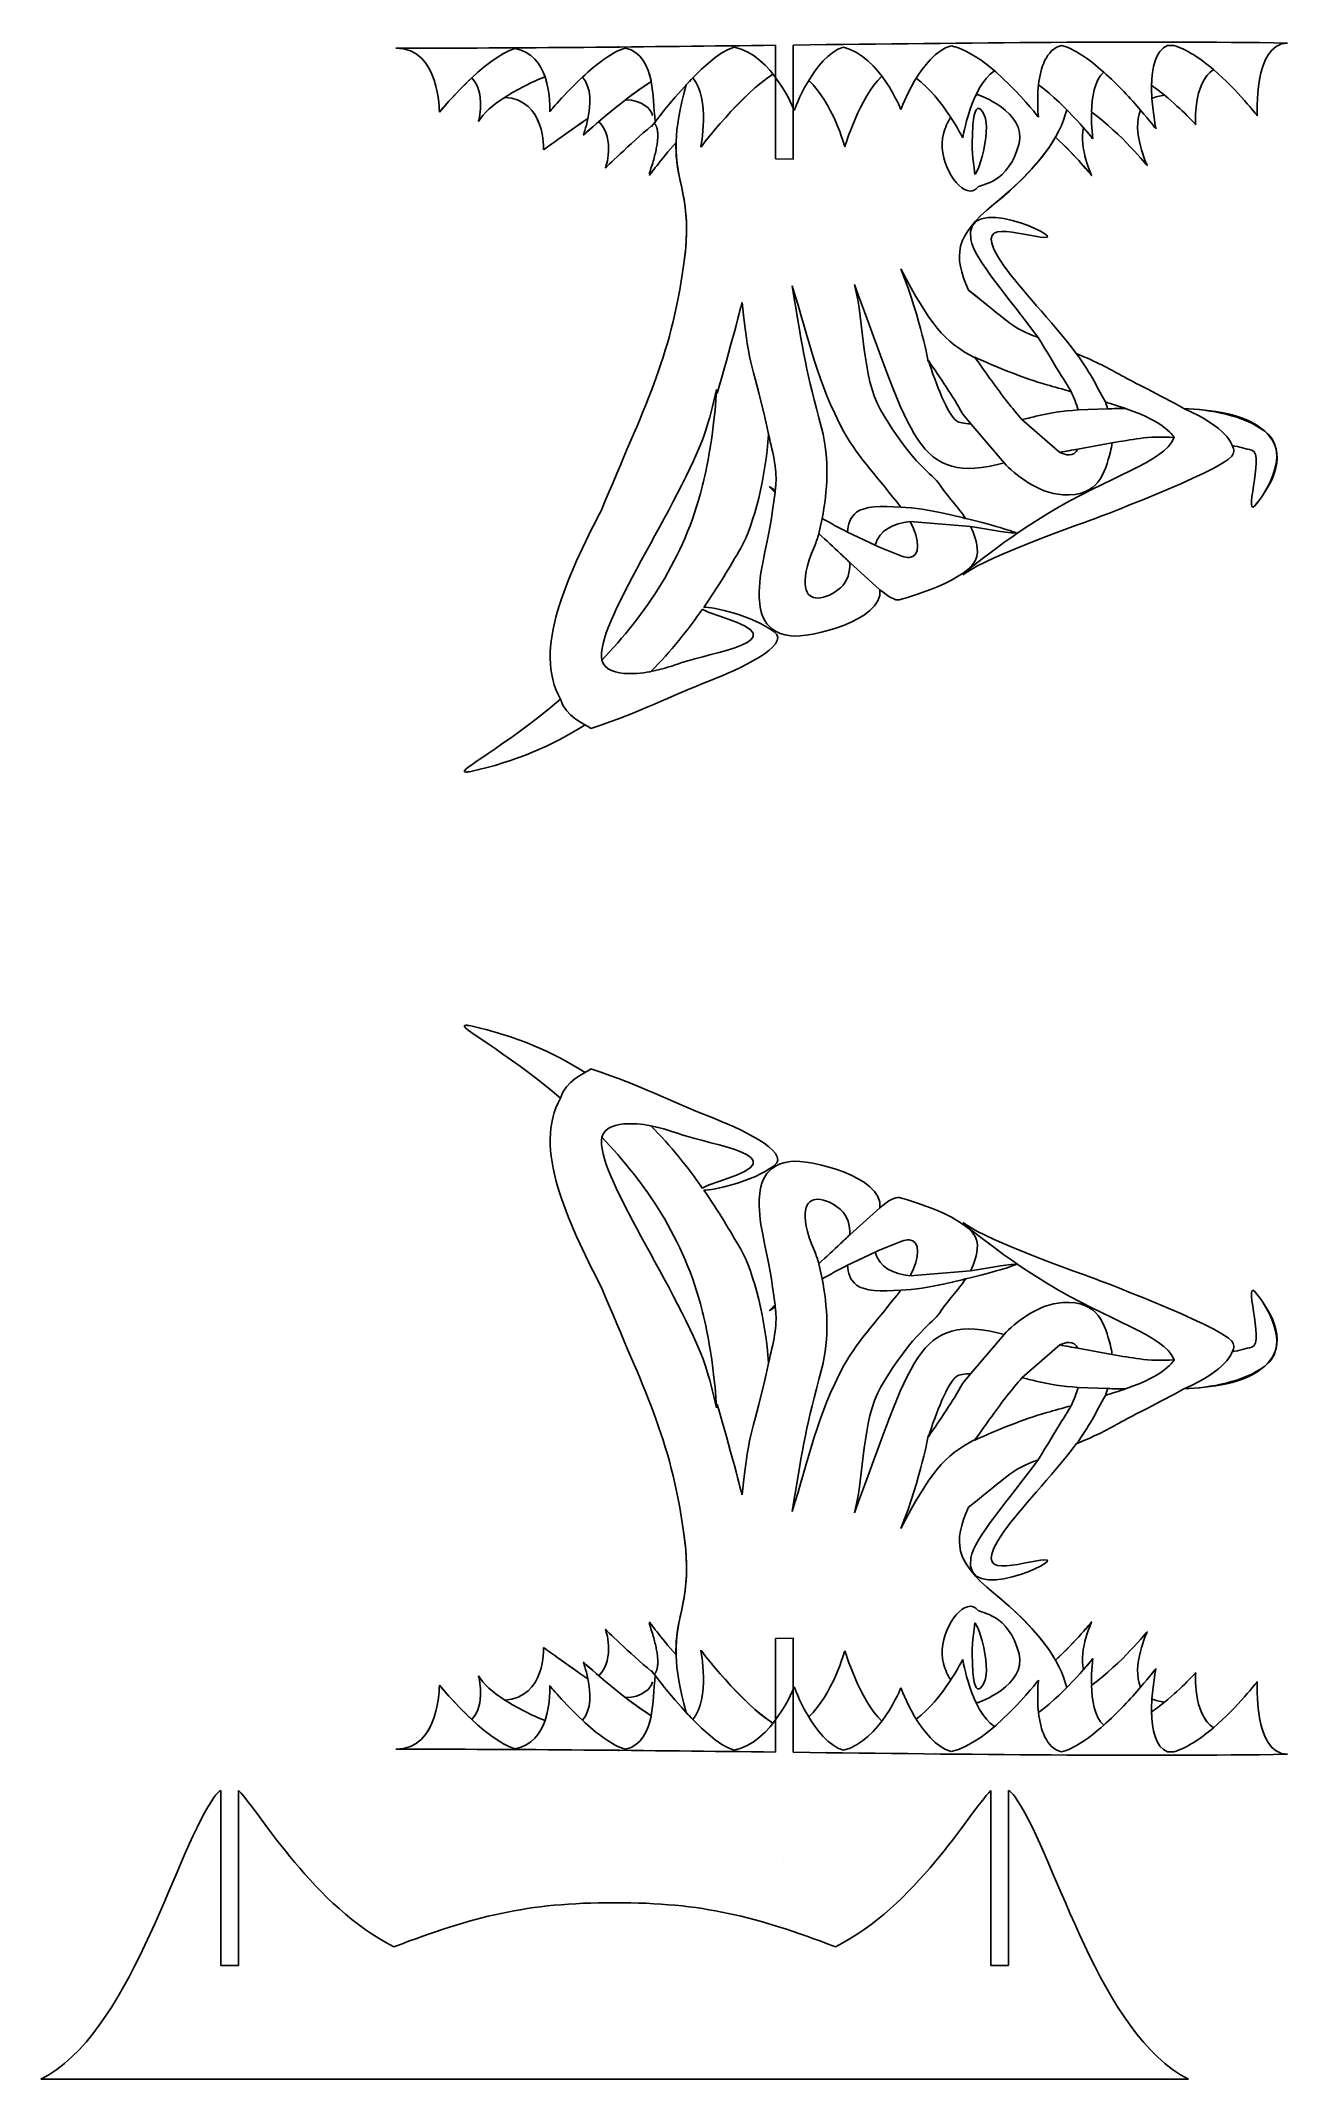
# Model space of a CAD drawing. Header units: millimetres. Extents: x 1 to 284, y -267 to 194.
import ezdxf

# ---------------------------------------------------------------- set-up
doc = ezdxf.new("R2010")
doc.units = ezdxf.units.MM
doc.layers.get('0').update_dxf_attribs({"linetype": 'CONTINUOUS'})

msp = doc.modelspace()

# ---------------------------------------------------------------- linework, layer by layer
at = {"color": 1}
for points in [[(92.930486, 192.828347), (92.930486, 192.828333)], [(178.91125, 193.260514), (178.91125, 193.260486)], [(203.720347, 193.445694), (203.720347, 193.445694)], [(139.109083, 185.966806), (139.109097, 185.966806)], [(139.285486, 185.146597), (139.285486, 185.146597)], [(252.677069, 185.402361), (252.677083, 185.402361)], [(252.641806, 184.441042), (252.641806, 184.441042)], [(252.712361, 181.274861), (252.712361, 181.274861)], [(91.30781, 178.185056), (91.30781, 178.185056)], [(100.180069, 176.071389), (100.180069, 176.071389)], [(139.611806, 177.394306), (139.611806, 177.394306)], [(123.913194, 172.966944), (123.913194, 172.966944)], [(209.849861, 172.349583), (209.849861, 172.349583)], [(239.342083, 172.120278), (239.342083, 172.120278)], [(262.625417, 175.365833), (262.625417, 175.365833)], [(114.917361, 169.659653), (114.917361, 169.659653)], [(150.539097, 170.285833), (150.539097, 170.285833)], [(183.162222, 170.374028), (183.162222, 170.374028)], [(128.913819, 165.540972), (128.913819, 165.540972)], [(138.879792, 163.838819), (138.879792, 163.838819)], [(212.609035, 164.067019), (212.609035, 164.067019)], [(239.0775, 163.821181), (239.0775, 163.821181)], [(251.680486, 166.034861), (251.680486, 166.034861)], [(211.516736, 160.302222), (211.516736, 160.302222)], [(235.999514, 110.719306), (242.667014, 110.992708)], [(242.667014, 110.992708), (242.667014, 110.992708)], [(211.719583, 107.579583), (209.911597, 109.740347)], [(211.719583, 107.579583), (211.719583, 107.579583)], [(211.719583, 107.579583), (219.216111, 98.724861)], [(223.273056, 108.567361), (223.273056, 108.567361)], [(223.273056, 108.567361), (231.872014, 101.106111)], [(235.946597, 101.873403), (243.654792, 103.266875)], [(233.935764, 100.541667), (233.935764, 100.541667)], [(178.046944, 86.104236), (177.279653, 82.717569)], [(197.96125, 85.416319), (211.604931, 84.322708)], [(183.788403, 83.043889), (183.788403, 83.043889)], [(190.050208, 80.062917), (183.788403, 83.043889)], [(184.273472, 76.173542), (191.099722, 70.00875)], [(197.714306, 77.320069), (197.714306, 77.320069)], [(177.032708, 68.112569), (177.032708, 68.112569)], [(128.120069, 54.063194), (128.120069, 54.063194)], [(139.22375, 51.452639), (139.22375, 51.452639)], [(97.322569, 28.689653), (97.322569, 28.689653)], [(97.322569, -28.689653), (97.322569, -28.689653)], [(128.120069, -54.063194), (128.120069, -54.063194)], [(139.22375, -51.452639), (139.22375, -51.452639)], [(177.032708, -68.112569), (177.032708, -68.112569)], [(184.273472, -76.173542), (191.099722, -70.00875)], [(197.714306, -77.320069), (197.714306, -77.320069)], [(178.046944, -86.104236), (177.279653, -82.717569)], [(190.050208, -80.062917), (183.788403, -83.043889)], [(183.788403, -83.043889), (183.788403, -83.043889)], [(197.96125, -85.416319), (211.604931, -84.322708)], [(211.719583, -107.579583), (219.216111, -98.724861)], [(223.273056, -108.567361), (231.872014, -101.106111)], [(233.935764, -100.541667), (233.935764, -100.541667)], [(235.946597, -101.873403), (243.654792, -103.266875)], [(211.719583, -107.579583), (209.911597, -109.740347)], [(211.719583, -107.579583), (211.719583, -107.579583)], [(223.273056, -108.567361), (223.273056, -108.567361)], [(235.999514, -110.719306), (242.667014, -110.992708)], [(242.667014, -110.992708), (242.667014, -110.992708)], [(211.516736, -160.302222), (211.516736, -160.302222)], [(128.913819, -165.540972), (128.913819, -165.540972)], [(138.879792, -163.838819), (138.879792, -163.838819)], [(212.609035, -164.067019), (212.609035, -164.067019)], [(239.0775, -163.821181), (239.0775, -163.821181)], [(251.680486, -166.034861), (251.680486, -166.034861)], [(114.917361, -169.659653), (114.917361, -169.659653)], [(150.539097, -170.285833), (150.539097, -170.285833)], [(183.162222, -170.374028), (183.162222, -170.374028)], [(123.913194, -172.966944), (123.913194, -172.966944)], [(209.849861, -172.349583), (209.849861, -172.349583)], [(239.342083, -172.120278), (239.342083, -172.120278)], [(262.625417, -175.365833), (262.625417, -175.365833)], [(91.30781, -178.185056), (91.30781, -178.185056)], [(100.180069, -176.071389), (100.180069, -176.071389)], [(139.611806, -177.394306), (139.611806, -177.394306)], [(252.641806, -184.441042), (252.641806, -184.441042)], [(252.712361, -181.274861), (252.712361, -181.274861)], [(139.109083, -185.966806), (139.109097, -185.966806)], [(139.285486, -185.146597), (139.285486, -185.146597)], [(252.677069, -185.402361), (252.677083, -185.402361)], [(92.930486, -192.828347), (92.930486, -192.828333)], [(178.91125, -193.260514), (178.91125, -193.260486)], [(203.720347, -193.445694), (203.720347, -193.445694)]]:
    msp.add_lwpolyline(points, dxfattribs=at)
at = {"color": 7}
for points in [[(167.463597, 193.348681), (167.445958, 167.622361), (171.441166, 167.534167), (171.458805, 193.392778)], [(167.463611, 193.348681), (167.463611, 193.392778)], [(242.667014, 110.992708), (242.667014, 110.992708)], [(211.719583, 107.579583), (209.911597, 109.740347)], [(211.719583, 107.579583), (211.719583, 107.579583)], [(223.273056, 108.567361), (223.273056, 108.567361)], [(233.935764, 100.541667), (233.935764, 100.541667)], [(183.788403, 83.043889), (183.788403, 83.043889)], [(197.714306, 77.320069), (197.714306, 77.320069)], [(177.032708, 68.112569), (177.032708, 68.112569)], [(128.120069, 54.063194), (128.120069, 54.063194)], [(139.22375, 51.452639), (139.22375, 51.452639)], [(97.322569, 28.689653), (97.322569, 28.689653)], [(97.322569, -28.689653), (97.322569, -28.689653)], [(128.120069, -54.063194), (128.120069, -54.063194)], [(139.22375, -51.452639), (139.22375, -51.452639)], [(177.032708, -68.112569), (177.032708, -68.112569)], [(197.714306, -77.320069), (197.714306, -77.320069)], [(183.788403, -83.043889), (183.788403, -83.043889)], [(233.935764, -100.541667), (233.935764, -100.541667)], [(211.719583, -107.579583), (209.911597, -109.740347)], [(211.719583, -107.579583), (211.719583, -107.579583)], [(223.273056, -108.567361), (223.273056, -108.567361)], [(242.667014, -110.992708), (242.667014, -110.992708)], [(167.463597, -193.348681), (167.445958, -167.622361), (171.441166, -167.534167), (171.458805, -193.392778)], [(167.463611, -193.348681), (167.463611, -193.392778)], [(41.806269, -241.694702), (41.806269, -202.024841)], [(45.80627, -241.694702), (45.80627, -202.024841)], [(45.845575, -200.957688), (45.845575, -200.957688)], [(216.19974, -200.957688), (216.19974, -200.957688)], [(216.239048, -241.694702), (216.239048, -202.024841)], [(220.239048, -241.694702), (220.239048, -202.024841)], [(92.79632, -218.094732), (92.79632, -218.094732)], [(169.248997, -218.094732), (169.248997, -218.094732)], [(45.80627, -241.694702), (41.806269, -241.694702)], [(216.239048, -241.694702), (220.239048, -241.694702)], [(1.022658, -267.465104), (121.022658, -267.465104), (131.022657, -267.465104)], [(261.022657, -267.465104), (141.022657, -267.465104), (131.022657, -267.465104)]]:
    msp.add_lwpolyline(points, dxfattribs=at)
for points in [[(171.458805, 193.392778), (211.246943, 193.880796), (250.212397, 194.366301), (283.377555, 193.851389)], [(81.447555, 192.713681), (109.235514, 192.65232), (138.519416, 192.994819), (167.463597, 193.348681)], [(91.307694, 178.188056), (91.307694, 178.188056), (91.484828, 192.713681), (81.447555, 192.713681)], [(283.377555, 193.851389), (275.636098, 193.702415), (276.568944, 177.367847), (276.568944, 177.367847)], [(98.68075, 185.984444), (94.58844, 182.17136), (91.307694, 178.188056), (91.307694, 178.188056)], [(100.188875, 176.071389), (100.188875, 176.071389), (101.87579, 182.594275), (98.68075, 185.984444)], [(266.647069, 187.827708), (261.89708, 184.711617), (262.625403, 175.365833), (262.625403, 175.365833)], [(276.568944, 177.367847), (276.568944, 177.367847), (272.126292, 183.148055), (266.647069, 187.827708)], [(106.106722, 181.548264), (103.444503, 179.815292), (101.245568, 177.92069), (100.188875, 176.071389)], [(114.917347, 169.668472), (114.917347, 169.668472), (115.430162, 181.015617), (106.106722, 181.548264)], [(255.561028, 182.033333), (254.42341, 181.920834), (253.487408, 181.657506), (252.712347, 181.274861)], [(252.712347, 181.274861), (252.954011, 177.552037), (253.629569, 174.430972), (253.629569, 174.430972)], [(262.625403, 175.365833), (262.625403, 175.365833), (259.639491, 178.699871), (255.561028, 182.033333)], [(124.971514, 176.776944), (120.115423, 173.453431), (114.917347, 169.668472), (114.917347, 169.668472)], [(123.91318, 172.966944), (123.91318, 172.966944), (124.531092, 174.593716), (124.971514, 176.776944)], [(127.40568, 176.062569), (125.297119, 174.252111), (123.91318, 172.966944), (123.91318, 172.966944)], [(128.913805, 165.549792), (128.913805, 165.549792), (131.34176, 171.933777), (127.40568, 176.062569)], [(128.913805, 165.549792), (128.913805, 165.549792), (131.34176, 171.933777), (127.40568, 176.062569)], [(140.255625, 175.842083), (140.069957, 175.688044), (139.879253, 175.532934), (139.691181, 175.374653)], [(239.00693, 177.976389), (238.941034, 174.787856), (239.342069, 172.120278), (239.342069, 172.120278)], [(239.156861, 178.108681), (239.105745, 178.064976), (239.055941, 178.021369), (239.00693, 177.976389)], [(251.680472, 166.034861), (251.680472, 166.034861), (245.73552, 173.345785), (239.156861, 178.108681)], [(250.145889, 178.646667), (247.985463, 173.926046), (251.680472, 166.034861), (251.680472, 166.034861)], [(253.629569, 174.430972), (253.629569, 174.430972), (252.262299, 176.200935), (250.145889, 178.646667)], [(139.356028, 175.083611), (134.418592, 170.895272), (128.913805, 165.549792), (128.913805, 165.549792)], [(144.912292, 171.326528), (141.469528, 167.395454), (138.879792, 163.847639), (138.879792, 163.847639)], [(139.691181, 175.374653), (139.524514, 175.153148), (139.329583, 174.889583), (139.329583, 174.889583)], [(139.329583, 174.889583), (139.329583, 174.889583), (139.349932, 175.044814), (139.356028, 175.083611)], [(146.702639, 143.915694), (148.776794, 159.000467), (144.629615, 161.780688), (144.912292, 171.326528)], [(230.848944, 172.525972), (228.22259, 167.940866), (223.741925, 162.909064), (216.843666, 157.277153)], [(239.086305, 163.821181), (239.086305, 163.821181), (235.485892, 168.310139), (230.848944, 172.525972)], [(237.190125, 174.686736), (236.143298, 169.993431), (239.086305, 163.821181), (239.086305, 163.821181)], [(239.342069, 172.120278), (239.342069, 172.120278), (238.528073, 173.156708), (237.190125, 174.686736)], [(216.843666, 157.277153), (207.976809, 150.038029), (207.695035, 145.842301), (211.155125, 137.847917)], [(211.71075, 149.313194), (209.70934, 160.408513), (233.036926, 149.671089), (228.476514, 149.798264)], [(228.476514, 149.798264), (223.360911, 149.940922), (210.612036, 155.48956), (219.16318, 143.404167)], [(226.915472, 127.132292), (220.264028, 136.261918), (212.531596, 144.762629), (211.71075, 149.313194)], [(127.9525, 87.903403), (137.898587, 111.973899), (143.543305, 121.554051), (146.702639, 143.915694)], [(219.16318, 143.404167), (222.889719, 138.137429), (229.750496, 131.144916), (235.584986, 123.533958)], [(182.941736, 105.736319), (176.858919, 116.932352), (174.977439, 126.922815), (171.220694, 138.818056)], [(171.220694, 138.818056), (173.83237, 123.062594), (174.390544, 119.541905), (177.870556, 106.644722)], [(219.216111, 98.724861), (199.41529, 93.382259), (198.222929, 104.82589), (185.331806, 139.135556)], [(185.331806, 139.135556), (187.700071, 130.123892), (186.870063, 118.488917), (191.320208, 110.569375)], [(211.155125, 137.847917), (219.904381, 130.985672), (221.09673, 129.491458), (224.816444, 127.987778)], [(224.816444, 127.987778), (225.593439, 127.671226), (226.209205, 127.420827), (226.915472, 127.132292)], [(209.911597, 109.740347), (207.466198, 114.050645), (204.762938, 117.990389), (202.062292, 121.92)], [(202.062292, 121.92), (203.76414, 116.783048), (206.445491, 109.569634), (208.474028, 108.223403)], [(228.926319, 116.425486), (223.549986, 117.925858), (217.454232, 120.453791), (212.601528, 122.660833)], [(212.601528, 122.660833), (215.153923, 118.997719), (217.756667, 115.353877), (219.930486, 112.571389)], [(235.584986, 123.533958), (240.494922, 121.437109), (242.619194, 120.342197), (245.886097, 118.480417)], [(234.438472, 114.864444), (232.482133, 115.425228), (230.604895, 115.957045), (228.926319, 116.425486)], [(245.886097, 118.480417), (248.423952, 117.034115), (254.407207, 114.191373), (259.926653, 111.072083)], [(150.821319, 93.300903), (150.821319, 93.300903), (153.313181, 102.207777), (154.110972, 115.367153)], [(154.110972, 115.367153), (153.318072, 112.00995), (152.407233, 108.360393), (151.597431, 105.88625)], [(219.930486, 112.571389), (221.011067, 111.188246), (222.142324, 109.840999), (223.273056, 108.567361)], [(235.999514, 110.719306), (235.614481, 112.073089), (235.077965, 113.457764), (234.438472, 114.864444)], [(246.688681, 111.054444), (245.237426, 111.561536), (243.720967, 112.055461), (242.173125, 112.544931)], [(242.173125, 112.544931), (242.352796, 112.03421), (242.514278, 111.517114), (242.667014, 110.992708)], [(242.667014, 110.992708), (243.968713, 111.019717), (245.313087, 111.040201), (246.688681, 111.054444)], [(259.926653, 111.072083), (265.895991, 110.766123), (273.795115, 109.960797), (278.271097, 105.903889)], [(177.870556, 106.644722), (179.835161, 99.296223), (179.096106, 92.326635), (178.046944, 86.104236)], [(191.320208, 110.569375), (199.083749, 97.615028), (202.925736, 96.469863), (204.655208, 93.794792)], [(208.474028, 108.223403), (209.001459, 107.873377), (210.167463, 107.664614), (211.719583, 107.579583)], [(223.273056, 108.567361), (224.331711, 108.774106), (225.381428, 109.011483), (226.403958, 109.281736)], [(226.403958, 109.281736), (229.334497, 110.056272), (232.521323, 110.477145), (235.999514, 110.719306)], [(151.597431, 105.88625), (145.902612, 89.320926), (126.304706, 61.617346), (128.120069, 54.063194)], [(165.849653, 105.145417), (165.265492, 95.755881), (162.632808, 84.790136), (159.561389, 79.427917)], [(167.507708, 93.556667), (167.810445, 96.472979), (167.025049, 100.751451), (165.849653, 105.145417)], [(195.844583, 88.688333), (190.747963, 95.298915), (186.519013, 99.563617), (182.941736, 105.736319)], [(228.926319, 87.136111), (243.081999, 95.708405), (255.367652, 98.899785), (257.704167, 104.351667)], [(235.946597, 101.873403), (234.58958, 101.621057), (233.230301, 101.362719), (231.872014, 101.106111)], [(233.935764, 100.541667), (234.813373, 100.539973), (235.503441, 100.949754), (235.946597, 101.873403)], [(243.654792, 103.266875), (243.597314, 102.557501), (243.483373, 101.885998), (243.310833, 101.264861)], [(249.934236, 104.281111), (248.069419, 104.008211), (245.933685, 103.661549), (243.654792, 103.266875)], [(257.748264, 104.501597), (254.918554, 104.658439), (252.23529, 104.61785), (249.934236, 104.281111)], [(257.704167, 104.351667), (257.725587, 104.40164), (257.734802, 104.450941), (257.748264, 104.501597)], [(270.898041, 102.667153), (271.365777, 101.762123), (271.381499, 100.942357), (270.801028, 100.241806)], [(275.351861, 101.591181), (273.971393, 101.961278), (272.47484, 102.329623), (270.898041, 102.667153)], [(278.271097, 105.903889), (283.80611, 100.887095), (280.086463, 94.203667), (276.489569, 89.579097)], [(232.524653, 91.501736), (226.705846, 91.865413), (221.66882, 96.2115), (219.216111, 98.724861)], [(231.872014, 101.106111), (232.633469, 100.74264), (233.328314, 100.542793), (233.935764, 100.541667)], [(243.310833, 101.264861), (242.026231, 96.640292), (240.746108, 90.987897), (232.524653, 91.501736)], [(270.801028, 100.241806), (267.787368, 96.604706), (238.433681, 85.592708), (238.433681, 85.592708)], [(276.489569, 89.579097), (272.892684, 84.954531), (278.455834, 100.759017), (275.351861, 101.591181)], [(128.120069, 54.063194), (137.755788, 64.121041), (146.878286, 77.187439), (150.821319, 93.300903)], [(167.340139, 92.119097), (167.078908, 92.36846), (165.990764, 93.406736), (165.990764, 93.406736)], [(165.990764, 93.406736), (165.990764, 93.406736), (166.57438, 93.021793), (167.384236, 92.498333)], [(167.384236, 92.498333), (167.424044, 92.852725), (167.469696, 93.1905), (167.507708, 93.556667)], [(204.655208, 93.794792), (206.456003, 91.009402), (208.767717, 88.769972), (210.537778, 86.121875)], [(118.745, 45.226111), (112.374968, 56.277691), (120.292165, 73.084964), (127.9525, 87.903403)], [(163.759444, 69.541319), (163.759444, 75.169545), (165.999708, 80.500313), (167.340139, 92.119097)], [(185.825694, 87.550625), (187.597864, 88.88868), (191.372259, 89.083216), (195.844583, 88.688333)], [(178.046944, 86.104236), (179.85164, 85.098275), (181.783327, 84.063589), (183.788403, 83.043889)], [(183.788403, 83.043889), (183.84621, 84.822812), (184.315004, 86.409996), (185.825694, 87.550625)], [(197.96125, 85.416319), (194.027552, 85.02335), (191.01481, 83.559529), (190.050208, 80.062917)], [(197.714306, 77.320069), (200.314238, 77.453541), (200.108275, 81.308138), (197.96125, 85.416319)], [(210.299653, 73.642361), (207.997445, 71.925657), (217.751127, 80.3688), (228.926319, 87.136111)], [(238.433681, 85.592708), (238.433681, 85.592708), (215.772419, 77.723275), (210.299653, 73.642361)], [(210.537778, 86.121875), (217.450678, 84.48741), (222.822798, 82.743949), (221.923681, 82.805764)], [(221.923681, 82.805764), (219.078028, 83.001406), (215.419367, 83.686464), (211.604931, 84.322708)], [(211.604931, 84.322708), (212.463233, 82.657916), (213.063907, 80.786187), (213.192431, 78.519514)], [(159.561389, 79.427917), (157.202344, 75.309394), (154.451829, 70.714726), (151.182917, 66.004722)], [(176.256597, 79.815972), (172.525955, 70.895382), (174.265565, 68.102201), (177.032708, 68.112569)], [(177.279653, 82.717569), (176.991515, 81.726075), (176.651471, 80.760186), (176.256597, 79.815972)], [(182.165625, 78.140278), (180.583888, 79.609033), (178.919604, 81.176137), (177.279653, 82.717569)], [(190.050208, 80.062917), (192.047836, 79.176397), (194.056677, 78.344889), (196.038611, 77.62875)], [(213.192431, 78.519514), (213.503699, 73.029993), (199.141721, 68.722452), (195.491806, 67.724514)], [(184.273472, 76.173542), (183.560356, 76.839609), (182.947968, 77.413818), (182.165625, 78.140278)], [(182.165625, 70.432083), (183.903199, 71.995899), (184.303529, 74.026643), (184.273472, 76.173542)], [(196.038611, 77.62875), (196.691264, 77.392925), (197.247592, 77.296109), (197.714306, 77.320069)], [(170.859097, 59.513611), (163.8039, 60.450626), (163.759444, 66.458276), (163.759444, 69.541319)], [(191.099722, 70.00875), (191.840152, 62.955226), (175.11185, 58.948791), (170.859097, 59.513611)], [(177.032708, 68.112569), (178.692996, 68.118778), (180.720447, 69.131426), (182.165625, 70.432083)], [(195.491806, 67.724514), (194.583146, 67.476074), (193.14123, 68.333736), (191.099722, 70.00875)], [(150.918333, 65.625486), (147.606868, 60.889442), (143.763018, 56.045207), (139.22375, 51.452639)], [(155.910139, 63.632292), (152.870857, 64.592364), (151.355408, 65.247636), (150.918333, 65.625486)], [(151.182917, 66.004722), (153.189519, 66.183713), (162.276909, 64.112143), (167.137292, 60.492569)], [(146.199931, 53.481111), (152.706747, 55.796962), (172.658749, 58.34161), (155.910139, 63.632292)], [(167.137292, 60.492569), (171.35315, 57.35298), (158.328329, 51.647101), (153.061458, 49.591736)], [(139.22375, 51.452639), (141.890214, 52.013237), (144.456599, 52.86064), (146.199931, 53.481111)], [(153.061458, 49.591736), (142.527723, 45.481009), (137.973988, 42.686978), (125.641806, 38.57625)], [(97.322569, 28.689653), (94.944257, 28.780921), (105.931925, 34.262466), (118.745, 45.226111)], [(124.345347, 39.387639), (117.036085, 34.754721), (108.480826, 31.012127), (98.407361, 28.813125)], [(125.641806, 38.57625), (125.188907, 38.838629), (124.760522, 39.10919), (124.345347, 39.387639)], [(98.407361, 28.813125), (97.911892, 28.719882), (97.554107, 28.680768), (97.322569, 28.689653)], [(97.322569, -28.689653), (94.944257, -28.780921), (105.931925, -34.262466), (118.745, -45.226111)], [(98.407361, -28.813125), (97.911892, -28.719882), (97.554107, -28.680768), (97.322569, -28.689653)], [(124.345347, -39.387639), (117.036085, -34.754721), (108.480826, -31.012127), (98.407361, -28.813125)], [(125.641806, -38.57625), (125.188907, -38.838629), (124.760522, -39.10919), (124.345347, -39.387639)], [(153.061458, -49.591736), (142.527723, -45.481009), (137.973988, -42.686978), (125.641806, -38.57625)], [(118.745, -45.226111), (112.374968, -56.277691), (120.292165, -73.084964), (127.9525, -87.903403)], [(167.137292, -60.492569), (171.35315, -57.35298), (158.328329, -51.647101), (153.061458, -49.591736)], [(151.597431, -105.88625), (145.902612, -89.320926), (126.304706, -61.617346), (128.120069, -54.063194)], [(128.120069, -54.063194), (137.755788, -64.121041), (146.878286, -77.187439), (150.821319, -93.300903)], [(139.22375, -51.452639), (141.890214, -52.013237), (144.456599, -52.86064), (146.199931, -53.481111)], [(150.918333, -65.625486), (147.606868, -60.889442), (143.763018, -56.045207), (139.22375, -51.452639)], [(146.199931, -53.481111), (152.706747, -55.796962), (172.658749, -58.34161), (155.910139, -63.632292)], [(170.859097, -59.513611), (163.8039, -60.450626), (163.759444, -66.458276), (163.759444, -69.541319)], [(191.099722, -70.00875), (191.840152, -62.955226), (175.11185, -58.948791), (170.859097, -59.513611)], [(155.910139, -63.632292), (152.870857, -64.592364), (151.355408, -65.247636), (150.918333, -65.625486)], [(151.182917, -66.004722), (153.189519, -66.183713), (162.276909, -64.112143), (167.137292, -60.492569)], [(159.561389, -79.427917), (157.202344, -75.309394), (154.451829, -70.714726), (151.182917, -66.004722)], [(176.256597, -79.815972), (172.525955, -70.895382), (174.265565, -68.102201), (177.032708, -68.112569)], [(177.032708, -68.112569), (178.692996, -68.118778), (180.720447, -69.131426), (182.165625, -70.432083)], [(195.491806, -67.724514), (194.583146, -67.476074), (193.14123, -68.333736), (191.099722, -70.00875)], [(213.192431, -78.519514), (213.503699, -73.029993), (199.141721, -68.722452), (195.491806, -67.724514)], [(163.759444, -69.541319), (163.759444, -75.169545), (165.999708, -80.500313), (167.340139, -92.119097)], [(182.165625, -70.432083), (183.903199, -71.995899), (184.303529, -74.026643), (184.273472, -76.173542)], [(210.299653, -73.642361), (207.997445, -71.925657), (217.751127, -80.3688), (228.926319, -87.136111)], [(238.433681, -85.592708), (238.433681, -85.592708), (215.772419, -77.723275), (210.299653, -73.642361)], [(182.165625, -78.140278), (180.583888, -79.609033), (178.919604, -81.176137), (177.279653, -82.717569)], [(184.273472, -76.173542), (183.560356, -76.839609), (182.947968, -77.413818), (182.165625, -78.140278)], [(190.050208, -80.062917), (192.047836, -79.176397), (194.056677, -78.344889), (196.038611, -77.62875)], [(196.038611, -77.62875), (196.691264, -77.392925), (197.247592, -77.296109), (197.714306, -77.320069)], [(197.714306, -77.320069), (200.314238, -77.453541), (200.108275, -81.308138), (197.96125, -85.416319)], [(165.849653, -105.145417), (165.265492, -95.755881), (162.632808, -84.790136), (159.561389, -79.427917)], [(177.279653, -82.717569), (176.991515, -81.726075), (176.651471, -80.760186), (176.256597, -79.815972)], [(178.046944, -86.104236), (179.85164, -85.098275), (181.783327, -84.063589), (183.788403, -83.043889)], [(183.788403, -83.043889), (183.84621, -84.822812), (184.315004, -86.409996), (185.825694, -87.550625)], [(197.96125, -85.416319), (194.027552, -85.02335), (191.01481, -83.559529), (190.050208, -80.062917)], [(210.537778, -86.121875), (217.450678, -84.48741), (222.822798, -82.743949), (221.923681, -82.805764)], [(211.604931, -84.322708), (212.463233, -82.657916), (213.063907, -80.786187), (213.192431, -78.519514)], [(221.923681, -82.805764), (219.078028, -83.001406), (215.419367, -83.686464), (211.604931, -84.322708)], [(177.870556, -106.644722), (179.835161, -99.296223), (179.096106, -92.326635), (178.046944, -86.104236)], [(185.825694, -87.550625), (187.597864, -88.88868), (191.372259, -89.083216), (195.844583, -88.688333)], [(204.655208, -93.794792), (206.456003, -91.009402), (208.767717, -88.769972), (210.537778, -86.121875)], [(228.926319, -87.136111), (243.081999, -95.708405), (255.367652, -98.899785), (257.704167, -104.351667)], [(270.801028, -100.241806), (267.787368, -96.604706), (238.433681, -85.592708), (238.433681, -85.592708)], [(276.489569, -89.579097), (272.892684, -84.954531), (278.455834, -100.759017), (275.351861, -101.591181)], [(127.9525, -87.903403), (137.898587, -111.973899), (143.543305, -121.554051), (146.702639, -143.915694)], [(167.340139, -92.119097), (167.078908, -92.36846), (165.990764, -93.406736), (165.990764, -93.406736)], [(195.844583, -88.688333), (190.747963, -95.298915), (186.519013, -99.563617), (182.941736, -105.736319)], [(232.524653, -91.501736), (226.705846, -91.865413), (221.66882, -96.2115), (219.216111, -98.724861)], [(243.310833, -101.264861), (242.026231, -96.640292), (240.746108, -90.987897), (232.524653, -91.501736)], [(278.271097, -105.903889), (283.80611, -100.887095), (280.086463, -94.203667), (276.489569, -89.579097)], [(150.821319, -93.300903), (150.821319, -93.300903), (153.313181, -102.207777), (154.110972, -115.367153)], [(167.507708, -93.556667), (167.810445, -96.472979), (167.025049, -100.751451), (165.849653, -105.145417)], [(165.990764, -93.406736), (165.990764, -93.406736), (166.57438, -93.021793), (167.384236, -92.498333)], [(167.384236, -92.498333), (167.424044, -92.852725), (167.469696, -93.1905), (167.507708, -93.556667)], [(219.216111, -98.724861), (199.41529, -93.382259), (198.222929, -104.82589), (185.331806, -139.135556)], [(191.320208, -110.569375), (199.083749, -97.615028), (202.925736, -96.469863), (204.655208, -93.794792)], [(231.872014, -101.106111), (232.633469, -100.74264), (233.328314, -100.542793), (233.935764, -100.541667)], [(235.946597, -101.873403), (234.58958, -101.621057), (233.230301, -101.362719), (231.872014, -101.106111)], [(233.935764, -100.541667), (234.813373, -100.539973), (235.503441, -100.949754), (235.946597, -101.873403)], [(243.654792, -103.266875), (243.597314, -102.557501), (243.483373, -101.885998), (243.310833, -101.264861)], [(270.898041, -102.667153), (271.365777, -101.762123), (271.381499, -100.942357), (270.801028, -100.241806)], [(275.351861, -101.591181), (273.971393, -101.961278), (272.47484, -102.329623), (270.898041, -102.667153)], [(154.110972, -115.367153), (153.318072, -112.00995), (152.407233, -108.360393), (151.597431, -105.88625)], [(182.941736, -105.736319), (176.858919, -116.932352), (174.977439, -126.922815), (171.220694, -138.818056)], [(249.934236, -104.281111), (248.069419, -104.008211), (245.933685, -103.661549), (243.654792, -103.266875)], [(257.748264, -104.501597), (254.918554, -104.658439), (252.23529, -104.61785), (249.934236, -104.281111)], [(257.704167, -104.351667), (257.725587, -104.40164), (257.734802, -104.450941), (257.748264, -104.501597)], [(259.926653, -111.072083), (265.895991, -110.766123), (273.795115, -109.960797), (278.271097, -105.903889)], [(171.220694, -138.818056), (173.83237, -123.062594), (174.390544, -119.541905), (177.870556, -106.644722)], [(185.331806, -139.135556), (187.700071, -130.123892), (186.870063, -118.488917), (191.320208, -110.569375)], [(202.062292, -121.92), (203.76414, -116.783048), (206.445491, -109.569634), (208.474028, -108.223403)], [(209.911597, -109.740347), (207.466198, -114.050645), (204.762938, -117.990389), (202.062292, -121.92)], [(208.474028, -108.223403), (209.001459, -107.873377), (210.167463, -107.664614), (211.719583, -107.579583)], [(219.930486, -112.571389), (221.011067, -111.188246), (222.142324, -109.840999), (223.273056, -108.567361)], [(223.273056, -108.567361), (224.331711, -108.774106), (225.381428, -109.011483), (226.403958, -109.281736)], [(226.403958, -109.281736), (229.334497, -110.056272), (232.521323, -110.477145), (235.999514, -110.719306)], [(235.999514, -110.719306), (235.614481, -112.073089), (235.077965, -113.457764), (234.438472, -114.864444)], [(212.601528, -122.660833), (215.153923, -118.997719), (217.756667, -115.353877), (219.930486, -112.571389)], [(234.438472, -114.864444), (232.482133, -115.425228), (230.604895, -115.957045), (228.926319, -116.425486)], [(242.173125, -112.544931), (242.352796, -112.03421), (242.514278, -111.517114), (242.667014, -110.992708)], [(246.688681, -111.054444), (245.237426, -111.561536), (243.720967, -112.055461), (242.173125, -112.544931)], [(242.667014, -110.992708), (243.968713, -111.019717), (245.313087, -111.040201), (246.688681, -111.054444)], [(245.886097, -118.480417), (248.423952, -117.034115), (254.407207, -114.191373), (259.926653, -111.072083)], [(228.926319, -116.425486), (223.549986, -117.925858), (217.454232, -120.453791), (212.601528, -122.660833)], [(235.584986, -123.533958), (240.494922, -121.437109), (242.619194, -120.342197), (245.886097, -118.480417)], [(219.16318, -143.404167), (222.889719, -138.137429), (229.750496, -131.144916), (235.584986, -123.533958)], [(211.155125, -137.847917), (219.904381, -130.985672), (221.09673, -129.491458), (224.816444, -127.987778)], [(226.915472, -127.132292), (220.264028, -136.261918), (212.531596, -144.762629), (211.71075, -149.313194)], [(224.816444, -127.987778), (225.593439, -127.671226), (226.209205, -127.420827), (226.915472, -127.132292)], [(216.843666, -157.277153), (207.976809, -150.038029), (207.695035, -145.842301), (211.155125, -137.847917)], [(146.702639, -143.915694), (148.776794, -159.000467), (144.629615, -161.780688), (144.912292, -171.326528)], [(228.476514, -149.798264), (223.360911, -149.940922), (210.612036, -155.48956), (219.16318, -143.404167)], [(211.71075, -149.313194), (209.70934, -160.408513), (233.036926, -149.671089), (228.476514, -149.798264)], [(230.848944, -172.525972), (228.22259, -167.940866), (223.741925, -162.909064), (216.843666, -157.277153)], [(128.913805, -165.549792), (128.913805, -165.549792), (131.34176, -171.933777), (127.40568, -176.062569)], [(128.913805, -165.549792), (128.913805, -165.549792), (131.34176, -171.933777), (127.40568, -176.062569)], [(139.356028, -175.083611), (134.418592, -170.895272), (128.913805, -165.549792), (128.913805, -165.549792)], [(144.912292, -171.326528), (141.469528, -167.395454), (138.879792, -163.847639), (138.879792, -163.847639)], [(239.086305, -163.821181), (239.086305, -163.821181), (235.485892, -168.310139), (230.848944, -172.525972)], [(237.190125, -174.686736), (236.143298, -169.993431), (239.086305, -163.821181), (239.086305, -163.821181)], [(251.680472, -166.034861), (251.680472, -166.034861), (245.73552, -173.345785), (239.156861, -178.108681)], [(250.145889, -178.646667), (247.985463, -173.926046), (251.680472, -166.034861), (251.680472, -166.034861)], [(114.917347, -169.668472), (114.917347, -169.668472), (115.430162, -181.015617), (106.106722, -181.548264)], [(124.971514, -176.776944), (120.115423, -173.453431), (114.917347, -169.668472), (114.917347, -169.668472)], [(127.40568, -176.062569), (125.297119, -174.252111), (123.91318, -172.966944), (123.91318, -172.966944)], [(123.91318, -172.966944), (123.91318, -172.966944), (124.531092, -174.593716), (124.971514, -176.776944)], [(139.691181, -175.374653), (139.524514, -175.153148), (139.329583, -174.889583), (139.329583, -174.889583)], [(139.329583, -174.889583), (139.329583, -174.889583), (139.349932, -175.044814), (139.356028, -175.083611)], [(140.255625, -175.842083), (140.069957, -175.688044), (139.879253, -175.532934), (139.691181, -175.374653)], [(239.342069, -172.120278), (239.342069, -172.120278), (238.528073, -173.156708), (237.190125, -174.686736)], [(239.00693, -177.976389), (238.941034, -174.787856), (239.342069, -172.120278), (239.342069, -172.120278)], [(253.629569, -174.430972), (253.629569, -174.430972), (252.262299, -176.200935), (250.145889, -178.646667)], [(252.712347, -181.274861), (252.954011, -177.552037), (253.629569, -174.430972), (253.629569, -174.430972)], [(262.625403, -175.365833), (262.625403, -175.365833), (259.639491, -178.699871), (255.561028, -182.033333)], [(266.647069, -187.827708), (261.89708, -184.711617), (262.625403, -175.365833), (262.625403, -175.365833)], [(91.307694, -178.188056), (91.307694, -178.188056), (91.484828, -192.713681), (81.447555, -192.713681)], [(98.68075, -185.984444), (94.58844, -182.17136), (91.307694, -178.188056), (91.307694, -178.188056)], [(100.188875, -176.071389), (100.188875, -176.071389), (101.87579, -182.594275), (98.68075, -185.984444)], [(106.106722, -181.548264), (103.444503, -179.815292), (101.245568, -177.92069), (100.188875, -176.071389)], [(239.156861, -178.108681), (239.105745, -178.064976), (239.055941, -178.021369), (239.00693, -177.976389)], [(276.568944, -177.367847), (276.568944, -177.367847), (272.126292, -183.148055), (266.647069, -187.827708)], [(283.377555, -193.851389), (275.636098, -193.702415), (276.568944, -177.367847), (276.568944, -177.367847)], [(255.561028, -182.033333), (254.42341, -181.920834), (253.487408, -181.657506), (252.712347, -181.274861)], [(81.447555, -192.713681), (109.235514, -192.65232), (138.519416, -192.994819), (167.463597, -193.348681)], [(171.458805, -193.392778), (211.246943, -193.880796), (250.212397, -194.366301), (283.377555, -193.851389)], [(41.806269, -202.024841), (41.011413, -202.56596), (40.331486, -203.334118), (39.768978, -204.361996)], [(81.022658, -237.465119), (62.84402, -228.262544), (51.022659, -207.46512), (45.80627, -202.024841)], [(181.022659, -237.465119), (199.201298, -228.262544), (211.022658, -207.46512), (216.239048, -202.024841)], [(220.239048, -202.024841), (221.033902, -202.56596), (221.713829, -203.334118), (222.27634, -204.361996)], [(39.768978, -204.361996), (31.022657, -217.46512), (21.022657, -257.465096), (1.022658, -267.465104)], [(222.27634, -204.361996), (231.022658, -217.46512), (241.022657, -257.465096), (261.022657, -267.465104)], [(131.022657, -227.46512), (111.022658, -227.46512), (99.067547, -230.573532), (81.022658, -237.465119)], [(131.022657, -227.46512), (151.02266, -227.46512), (162.977768, -230.573532), (181.022659, -237.465119)]]:
    msp.add_open_spline(points, degree=3, dxfattribs=at)
at = {"color": 1}
for points in [[(91.30781, 178.185056), (91.30781, 178.185056), (91.486378, 192.710681), (81.449105, 192.710681)], [(108.507157, 192.613667), (101.651023, 190.725089), (91.30781, 178.185056), (91.30781, 178.185056)], [(108.505625, 192.616667), (112.261596, 191.855177), (114.221198, 189.103231), (115.243681, 186.21375)], [(123.719167, 186.134375), (126.875498, 189.070629), (130.509857, 191.895563), (133.482292, 192.7225)], [(131.806597, 192.987083), (131.877847, 192.981947), (131.947361, 192.976387), (132.018264, 192.969444)], [(133.482292, 192.7225), (137.023478, 191.859179), (138.627073, 188.610596), (139.294306, 185.120139)], [(158.072435, 192.913528), (151.216301, 191.02495), (139.331565, 174.888031), (139.331565, 174.888031)], [(171.680838, 178.59075), (171.680838, 178.59075), (166.817029, 191.140639), (158.072435, 192.913528)], [(182.828616, 192.948806), (176.110844, 190.832418), (171.680838, 178.59075), (171.680838, 178.59075)], [(195.828477, 178.775958), (195.828477, 178.775958), (191.189237, 190.736226), (182.828616, 192.948806)], [(207.21438, 193.204569), (200.358245, 191.315992), (195.828477, 178.775958), (195.828477, 178.775958)], [(226.999569, 177.065091), (226.999569, 177.065091), (215.958973, 191.43168), (207.21438, 193.204569)], [(227.021319, 184.388125), (227.453563, 188.236931), (228.739864, 192.353706), (232.189514, 193.313403)], [(232.189514, 193.313403), (235.093792, 192.605355), (238.5256, 190.175766), (241.77625, 187.280903)], [(252.632986, 184.264653), (252.691573, 188.229232), (253.502795, 192.148169), (256.248958, 193.322222)], [(256.248958, 193.322222), (256.710699, 193.315844), (257.171808, 193.302495), (257.633611, 193.295778)], [(257.633611, 193.295778), (260.59198, 192.443743), (263.758931, 190.285678), (266.638264, 187.827722)], [(283.379108, 193.848389), (275.637676, 193.699415), (276.564846, 177.364952), (276.564846, 177.364952)], [(100.180069, 176.071389), (100.180069, 176.071389), (101.864177, 182.582879), (98.680764, 185.975625)], [(106.106736, 181.548264), (108.904126, 183.365829), (112.208962, 185.002819), (115.243681, 186.21375)], [(115.243681, 186.21375), (116.601725, 182.375988), (116.302014, 178.293889), (116.302014, 178.293889)], [(116.302014, 178.293889), (116.302014, 178.293889), (119.605385, 182.30743), (123.719167, 186.134375)], [(123.719167, 186.134375), (125.842816, 183.791905), (125.566582, 179.757389), (124.962708, 176.768125)], [(139.294306, 185.120139), (132.270796, 180.693924), (123.913194, 172.966944), (123.913194, 172.966944)], [(133.852708, 181.2925), (135.64861, 182.660742), (137.511838, 183.996827), (139.294306, 185.120139)], [(138.879792, 186.795833), (138.882755, 186.79587), (138.885662, 186.795797), (138.888597, 186.795833)], [(139.109097, 185.966806), (139.0394, 186.246327), (138.961162, 186.522558), (138.879792, 186.795833)], [(138.888597, 186.795833), (138.969953, 186.522721), (139.041776, 186.246626), (139.109083, 185.966806)], [(139.285486, 185.146597), (139.232341, 185.421705), (139.176565, 185.696228), (139.109097, 185.966806)], [(139.109097, 185.966806), (139.174307, 185.695703), (139.232462, 185.421863), (139.285486, 185.146597)], [(139.294306, 185.120139), (139.826007, 182.338678), (139.764462, 179.404586), (140.224305, 175.903037)], [(147.222986, 184.379306), (147.710347, 184.905026), (148.201278, 185.433984), (148.704653, 185.949167)], [(148.704653, 185.949167), (152.734368, 181.180949), (150.539097, 170.285833), (150.539097, 170.285833)], [(150.539097, 170.285833), (150.539097, 170.285833), (152.734682, 181.181104), (148.704653, 185.949167)], [(166.872708, 186.813472), (159.91183, 182.526844), (150.539097, 170.285833), (150.539097, 170.285833)], [(150.539097, 170.285833), (150.539097, 170.285833), (159.920601, 182.521583), (166.881528, 186.804653)], [(174.977778, 185.375903), (180.372218, 180.318836), (183.162222, 170.374028), (183.162222, 170.374028)], [(183.162222, 170.374028), (183.162222, 170.374028), (180.371962, 180.31837), (174.977778, 185.375903)], [(183.162222, 170.374028), (183.162222, 170.374028), (186.491993, 181.650705), (191.531875, 186.337222)], [(191.531875, 186.337222), (186.491733, 181.651532), (183.162222, 170.374028), (183.162222, 170.374028)], [(209.849861, 172.349583), (209.849861, 172.349583), (205.406797, 181.368785), (199.319444, 185.878611)], [(217.055347, 187.545486), (211.701939, 184.025413), (209.849861, 172.349583), (209.849861, 172.349583)], [(209.849861, 172.349583), (209.849861, 172.349583), (211.701572, 184.01711), (217.055347, 187.536667)], [(239.015764, 178.205694), (239.10798, 181.508321), (239.714016, 185.310337), (241.77625, 187.280903)], [(241.77625, 187.280903), (244.955486, 184.449638), (247.953764, 181.179735), (250.145903, 178.646667)], [(252.641806, 184.441042), (252.64841, 184.763421), (252.659642, 185.082595), (252.677083, 185.402361)], [(252.677083, 185.402361), (252.659049, 185.083696), (252.648531, 184.762654), (252.641806, 184.441042)], [(253.100417, 188.656736), (253.10338, 188.656691), (253.106259, 188.656781), (253.109222, 188.656736)], [(266.638264, 187.827722), (261.889875, 184.710665), (262.625417, 175.365833), (262.625417, 175.365833)], [(114.917361, 169.659653), (114.917361, 169.659653), (115.425796, 181.012124), (106.106736, 181.548264)], [(133.476694, 181.007929), (137.227273, 181.045522), (139.41519, 178.696264), (139.575359, 177.460487)], [(146.702639, 143.915694), (149.490941, 164.194253), (141.03486, 162.229111), (147.222986, 184.379306)], [(212.751458, 181.9275), (213.091395, 182.091025), (213.289444, 182.165625), (213.289444, 182.165625)], [(213.289444, 182.165625), (213.289444, 182.165625), (224.372404, 178.242279), (222.602778, 171.088403)], [(227.003681, 177.067986), (227.003681, 177.067986), (226.597292, 180.592682), (227.021319, 184.379306)], [(239.342083, 172.120278), (239.342083, 172.120278), (233.521679, 179.530584), (227.021319, 184.388125)], [(252.712361, 181.274861), (252.649332, 182.245796), (252.618073, 183.255429), (252.632986, 184.264653)], [(252.632986, 184.264653), (253.648532, 183.548093), (254.627391, 182.788614), (255.552222, 182.033333)], [(255.552222, 182.033333), (254.418953, 181.92038), (253.48521, 181.656273), (252.712361, 181.274861)], [(124.962708, 176.768125), (120.110247, 173.446688), (114.917361, 169.659653), (114.917361, 169.659653)], [(205.475417, 173.302083), (205.875743, 174.732665), (206.46311, 175.955063), (207.142292, 176.997431)], [(212.163606, 175.338232), (212.337667, 178.745323), (213.216332, 179.997981), (214.334866, 178.275299)], [(214.334866, 178.275299), (215.493513, 176.490805), (215.444733, 173.586758), (214.604298, 169.620779)], [(233.397778, 178.7525), (231.937125, 172.558865), (227.009232, 165.576563), (216.843681, 157.277153)], [(250.145903, 178.646667), (247.980019, 173.927395), (251.680486, 166.034861), (251.680486, 166.034861)], [(211.516736, 160.302222), (208.314276, 160.436619), (203.934125, 167.794203), (205.475417, 173.302083)], [(212.609035, 164.067019), (212.12057, 168.421146), (211.818053, 168.574257), (212.163606, 175.338232)], [(222.602778, 171.088403), (220.340515, 161.943003), (213.708147, 161.794001), (213.289444, 161.228264)], [(239.0775, 163.821181), (239.0775, 163.821181), (235.475729, 168.29482), (230.840139, 172.508333)], [(214.604298, 169.620779), (213.691727, 165.314401), (212.609035, 164.067019), (212.609035, 164.067019)], [(216.843681, 157.277153), (207.976823, 150.038029), (207.695049, 145.833482), (211.155139, 137.839097)], [(211.710764, 149.313194), (209.709354, 160.408513), (233.03694, 149.671089), (228.476528, 149.798264)], [(213.289444, 161.228264), (212.789383, 160.552584), (212.181398, 160.274327), (211.516736, 160.302222)], [(228.476528, 149.798264), (223.360925, 149.940922), (210.61205, 155.48956), (219.163194, 143.404167)], [(226.915486, 127.132292), (220.264042, 136.261918), (212.53161, 144.762629), (211.710764, 149.313194)], [(127.9525, 87.903403), (137.898587, 111.973899), (143.543305, 121.554051), (146.702639, 143.915694)], [(219.163194, 143.404167), (222.889733, 138.137429), (229.75051, 131.144916), (235.585, 123.533958)], [(182.941736, 105.736319), (176.858919, 116.932352), (174.977439, 126.922815), (171.220694, 138.818056)], [(171.220694, 138.818056), (173.83237, 123.062594), (174.390544, 119.541905), (177.870556, 106.644722)], [(219.216111, 98.724861), (199.41529, 93.382259), (198.222929, 104.82589), (185.331806, 139.135556)], [(185.331806, 139.135556), (187.700071, 130.123892), (186.870063, 118.488917), (191.320208, 110.569375)], [(202.017224, 121.624937), (202.017224, 121.624937), (200.563861, 130.708445), (195.840437, 142.698676)], [(195.840437, 142.698676), (202.585839, 130.020497), (205.287285, 126.348363), (212.917433, 122.351617)], [(154.206804, 114.486588), (157.113526, 124.296777), (159.869745, 135.06853), (159.869745, 135.06853)], [(159.869745, 135.06853), (161.686446, 118.354876), (162.049787, 122.714958), (166.046531, 104.547941)], [(211.155139, 137.839097), (219.904395, 130.976853), (221.096744, 129.491458), (224.816458, 127.987778)], [(224.816458, 127.987778), (225.593453, 127.671226), (226.209219, 127.420827), (226.915486, 127.132292)], [(234.438472, 114.864444), (234.438472, 114.864444), (230.91223, 120.592167), (226.915486, 127.132292)], [(209.911597, 109.740347), (207.466198, 114.050645), (204.762938, 117.990389), (202.062292, 121.92)], [(202.062292, 121.92), (203.76414, 116.783048), (206.445491, 109.569634), (208.474028, 108.223403)], [(228.926319, 116.425486), (223.549986, 117.925858), (217.454232, 120.453791), (212.601528, 122.660833)], [(212.601528, 122.660833), (215.153923, 118.997719), (217.756667, 115.353877), (219.930486, 112.571389)], [(235.585, 123.533958), (240.494936, 121.437109), (242.619208, 120.342197), (245.886111, 118.480417)], [(235.585, 123.533958), (238.491722, 119.537215), (239.993083, 116.541674), (242.173125, 112.544931)], [(234.438472, 114.864444), (232.482133, 115.425228), (230.604895, 115.957045), (228.926319, 116.425486)], [(245.886111, 118.480417), (248.423966, 117.034115), (254.407221, 114.191373), (259.926667, 111.072083)], [(150.821319, 93.300903), (150.821319, 93.300903), (153.313181, 102.207777), (154.110972, 115.367153)], [(154.110972, 115.367153), (153.318072, 112.00995), (152.407233, 108.360393), (151.597431, 105.88625)], [(219.930486, 112.571389), (221.011067, 111.188246), (222.142324, 109.840999), (223.273056, 108.567361)], [(235.999514, 110.719306), (235.614481, 112.073089), (235.077965, 113.457764), (234.438472, 114.864444)], [(246.688681, 111.054444), (245.237426, 111.561536), (243.720967, 112.055461), (242.173125, 112.544931)], [(242.173125, 112.544931), (242.352796, 112.03421), (242.514278, 111.517114), (242.667014, 110.992708)], [(242.667014, 110.992708), (243.968713, 111.019717), (245.313087, 111.040201), (246.688681, 111.054444)], [(246.688681, 111.054444), (255.953858, 107.966053), (257.748264, 104.501597), (257.748264, 104.501597)], [(259.926667, 111.072083), (265.896005, 110.766123), (273.451786, 109.546283), (278.271111, 105.903889)], [(259.926667, 111.072083), (269.918527, 106.711998), (270.898056, 102.667153), (270.898056, 102.667153)], [(177.870556, 106.644722), (179.835161, 99.296223), (179.096106, 92.326635), (178.046944, 86.104236)], [(191.320208, 110.569375), (199.083749, 97.615028), (202.925736, 96.469863), (204.655208, 93.794792)], [(208.474028, 108.223403), (209.001459, 107.873377), (210.167463, 107.664614), (211.719583, 107.579583)], [(223.273056, 108.567361), (224.331711, 108.774106), (225.381428, 109.011483), (226.403958, 109.281736)], [(226.403958, 109.281736), (229.334497, 110.056272), (232.521323, 110.477145), (235.999514, 110.719306)], [(151.597431, 105.88625), (145.902612, 89.320926), (126.304706, 61.617346), (128.120069, 54.063194)], [(165.849653, 105.145417), (165.265492, 95.755881), (162.632808, 84.790136), (159.561389, 79.427917)], [(167.507708, 93.556667), (167.810445, 96.472979), (167.025049, 100.751451), (165.849653, 105.145417)], [(195.844583, 88.688333), (190.747963, 95.298915), (186.519013, 99.563617), (182.941736, 105.736319)], [(228.926319, 87.136111), (243.081999, 95.708405), (255.367652, 98.899785), (257.704167, 104.351667)], [(235.946597, 101.873403), (234.58958, 101.621057), (233.230301, 101.362719), (231.872014, 101.106111)], [(233.935764, 100.541667), (234.813373, 100.539973), (235.503441, 100.949754), (235.946597, 101.873403)], [(243.654792, 103.266875), (243.597314, 102.557501), (243.483373, 101.885998), (243.310833, 101.264861)], [(249.934236, 104.281111), (248.069419, 104.008211), (245.933685, 103.661549), (243.654792, 103.266875)], [(257.748264, 104.501597), (254.918554, 104.658439), (252.23529, 104.61785), (249.934236, 104.281111)], [(257.704167, 104.351667), (257.725587, 104.40164), (257.734802, 104.450941), (257.748264, 104.501597)], [(270.898056, 102.667153), (271.365791, 101.762123), (271.381514, 100.942357), (270.801042, 100.241806)], [(275.351875, 101.591181), (273.971408, 101.961278), (272.474854, 102.329623), (270.898056, 102.667153)], [(278.271111, 105.903889), (283.549175, 101.914777), (280.083717, 94.192101), (276.486837, 89.567532)], [(232.524653, 91.501736), (226.705846, 91.865413), (221.66882, 96.2115), (219.216111, 98.724861)], [(231.872014, 101.106111), (232.633469, 100.74264), (233.328314, 100.542793), (233.935764, 100.541667)], [(243.310833, 101.264861), (242.026231, 96.640292), (240.746108, 90.987897), (232.524653, 91.501736)], [(270.801042, 100.241806), (267.787368, 96.604706), (238.433681, 85.592708), (238.433681, 85.592708)], [(276.486837, 89.567532), (272.889952, 84.942965), (278.455848, 100.759017), (275.351875, 101.591181)], [(128.120069, 54.063194), (137.755788, 64.121041), (146.878286, 77.187439), (150.821319, 93.300903)], [(167.340139, 92.119097), (167.078908, 92.36846), (165.990764, 93.406736), (165.990764, 93.406736)], [(165.990764, 93.406736), (165.990764, 93.406736), (166.57438, 93.021793), (167.384236, 92.498333)], [(167.340139, 92.119097), (167.383649, 92.723058), (167.384236, 92.498333), (167.384236, 92.498333)], [(167.384236, 92.498333), (167.424044, 92.852725), (167.469696, 93.1905), (167.507708, 93.556667)], [(204.655208, 93.794792), (206.456003, 91.009402), (208.767717, 88.769972), (210.537778, 86.121875)], [(118.745, 45.226111), (112.374968, 56.277691), (120.292165, 73.084964), (127.9525, 87.903403)], [(163.759444, 69.541319), (163.759444, 75.169545), (165.999708, 80.500313), (167.340139, 92.119097)], [(185.825694, 87.550625), (187.597864, 88.88868), (191.372259, 89.083216), (195.844583, 88.688333)], [(210.537778, 86.121875), (210.537778, 86.121875), (201.8397, 88.506664), (195.844583, 88.688333)], [(178.046944, 86.104236), (179.85164, 85.098275), (181.783327, 84.063589), (183.788403, 83.043889)], [(183.788403, 83.043889), (183.84621, 84.822812), (184.315004, 86.409996), (185.825694, 87.550625)], [(197.96125, 85.416319), (194.027552, 85.02335), (191.01481, 83.559529), (190.050208, 80.062917)], [(197.714306, 77.320069), (200.314238, 77.453541), (200.108275, 81.308138), (197.96125, 85.416319)], [(210.299653, 73.642361), (207.997445, 71.925657), (217.751127, 80.3688), (228.926319, 87.136111)], [(238.433681, 85.592708), (238.433681, 85.592708), (215.772419, 77.723275), (210.299653, 73.642361)], [(210.537778, 86.121875), (217.450678, 84.48741), (222.822798, 82.743949), (221.923681, 82.805764)], [(221.923681, 82.805764), (219.078028, 83.001406), (215.419367, 83.686464), (211.604931, 84.322708)], [(211.604931, 84.322708), (212.463233, 82.657916), (213.063907, 80.786187), (213.192431, 78.519514)], [(159.561389, 79.427917), (157.202344, 75.309394), (154.451829, 70.714726), (151.182917, 66.004722)], [(176.256597, 79.815972), (172.525955, 70.895382), (174.265565, 68.102201), (177.032708, 68.112569)], [(177.279653, 82.717569), (176.991515, 81.726075), (176.651471, 80.760186), (176.256597, 79.815972)], [(182.165625, 78.140278), (180.583888, 79.609033), (178.919604, 81.176137), (177.279653, 82.717569)], [(190.050208, 80.062917), (192.047836, 79.176397), (194.056677, 78.344889), (196.038611, 77.62875)], [(213.192431, 78.519514), (213.503699, 73.029993), (199.141721, 68.722452), (195.491806, 67.724514)], [(184.273472, 76.173542), (183.560356, 76.839609), (182.947968, 77.413818), (182.165625, 78.140278)], [(182.165625, 70.432083), (183.903199, 71.995899), (184.303529, 74.026643), (184.273472, 76.173542)], [(196.038611, 77.62875), (196.691264, 77.392925), (197.247592, 77.296109), (197.714306, 77.320069)], [(170.859097, 59.513611), (163.8039, 60.450626), (163.759444, 66.458276), (163.759444, 69.541319)], [(191.099722, 70.00875), (191.840152, 62.955226), (175.11185, 58.948791), (170.859097, 59.513611)], [(177.032708, 68.112569), (178.692996, 68.118778), (180.720447, 69.131426), (182.165625, 70.432083)], [(195.491806, 67.724514), (194.583146, 67.476074), (193.14123, 68.333736), (191.099722, 70.00875)], [(150.918333, 65.625486), (147.606868, 60.889442), (143.763018, 56.045207), (139.22375, 51.452639)], [(155.910139, 63.632292), (152.870857, 64.592364), (151.355408, 65.247636), (150.918333, 65.625486)], [(151.182917, 66.004722), (153.189519, 66.183713), (162.276909, 64.112143), (167.137292, 60.492569)], [(146.199931, 53.481111), (152.706747, 55.796962), (172.658749, 58.34161), (155.910139, 63.632292)], [(167.137292, 60.492569), (171.35315, 57.35298), (158.328329, 51.647101), (153.061458, 49.591736)], [(128.120069, 54.063194), (129.210091, 49.339771), (139.22375, 51.452639), (139.22375, 51.452639)], [(139.22375, 51.452639), (141.890214, 52.013237), (144.456599, 52.86064), (146.199931, 53.481111)], [(153.061458, 49.591736), (142.527723, 45.481009), (137.973988, 42.686978), (125.641806, 38.57625)], [(97.322569, 28.689653), (94.944257, 28.780921), (105.931925, 34.262466), (118.745, 45.226111)], [(118.745, 45.226111), (119.835021, 41.229367), (124.345347, 39.387639), (124.345347, 39.387639)], [(124.345347, 39.387639), (117.036085, 34.754721), (108.480826, 31.012127), (98.407361, 28.813125)], [(125.641806, 38.57625), (125.188907, 38.838629), (124.760522, 39.10919), (124.345347, 39.387639)], [(98.407361, 28.813125), (97.911892, 28.719882), (97.554107, 28.680768), (97.322569, 28.689653)], [(97.322569, -28.689653), (94.944257, -28.780921), (105.931925, -34.262466), (118.745, -45.226111)], [(98.407361, -28.813125), (97.911892, -28.719882), (97.554107, -28.680768), (97.322569, -28.689653)], [(124.345347, -39.387639), (117.036085, -34.754721), (108.480826, -31.012127), (98.407361, -28.813125)], [(118.745, -45.226111), (119.835021, -41.229367), (124.345347, -39.387639), (124.345347, -39.387639)], [(125.641806, -38.57625), (125.188907, -38.838629), (124.760522, -39.10919), (124.345347, -39.387639)], [(153.061458, -49.591736), (142.527723, -45.481009), (137.973988, -42.686978), (125.641806, -38.57625)], [(118.745, -45.226111), (112.374968, -56.277691), (120.292165, -73.084964), (127.9525, -87.903403)], [(128.120069, -54.063194), (129.210091, -49.339771), (139.22375, -51.452639), (139.22375, -51.452639)], [(167.137292, -60.492569), (171.35315, -57.35298), (158.328329, -51.647101), (153.061458, -49.591736)], [(151.597431, -105.88625), (145.902612, -89.320926), (126.304706, -61.617346), (128.120069, -54.063194)], [(128.120069, -54.063194), (137.755788, -64.121041), (146.878286, -77.187439), (150.821319, -93.300903)], [(139.22375, -51.452639), (141.890214, -52.013237), (144.456599, -52.86064), (146.199931, -53.481111)], [(150.918333, -65.625486), (147.606868, -60.889442), (143.763018, -56.045207), (139.22375, -51.452639)], [(146.199931, -53.481111), (152.706747, -55.796962), (172.658749, -58.34161), (155.910139, -63.632292)], [(170.859097, -59.513611), (163.8039, -60.450626), (163.759444, -66.458276), (163.759444, -69.541319)], [(191.099722, -70.00875), (191.840152, -62.955226), (175.11185, -58.948791), (170.859097, -59.513611)], [(155.910139, -63.632292), (152.870857, -64.592364), (151.355408, -65.247636), (150.918333, -65.625486)], [(151.182917, -66.004722), (153.189519, -66.183713), (162.276909, -64.112143), (167.137292, -60.492569)], [(159.561389, -79.427917), (157.202344, -75.309394), (154.451829, -70.714726), (151.182917, -66.004722)], [(176.256597, -79.815972), (172.525955, -70.895382), (174.265565, -68.102201), (177.032708, -68.112569)], [(177.032708, -68.112569), (178.692996, -68.118778), (180.720447, -69.131426), (182.165625, -70.432083)], [(195.491806, -67.724514), (194.583146, -67.476074), (193.14123, -68.333736), (191.099722, -70.00875)], [(213.192431, -78.519514), (213.503699, -73.029993), (199.141721, -68.722452), (195.491806, -67.724514)], [(163.759444, -69.541319), (163.759444, -75.169545), (165.999708, -80.500313), (167.340139, -92.119097)], [(182.165625, -70.432083), (183.903199, -71.995899), (184.303529, -74.026643), (184.273472, -76.173542)], [(210.299653, -73.642361), (207.997445, -71.925657), (217.751127, -80.3688), (228.926319, -87.136111)], [(238.433681, -85.592708), (238.433681, -85.592708), (215.772419, -77.723275), (210.299653, -73.642361)], [(182.165625, -78.140278), (180.583888, -79.609033), (178.919604, -81.176137), (177.279653, -82.717569)], [(184.273472, -76.173542), (183.560356, -76.839609), (182.947968, -77.413818), (182.165625, -78.140278)], [(190.050208, -80.062917), (192.047836, -79.176397), (194.056677, -78.344889), (196.038611, -77.62875)], [(196.038611, -77.62875), (196.691264, -77.392925), (197.247592, -77.296109), (197.714306, -77.320069)], [(197.714306, -77.320069), (200.314238, -77.453541), (200.108275, -81.308138), (197.96125, -85.416319)], [(165.849653, -105.145417), (165.265492, -95.755881), (162.632808, -84.790136), (159.561389, -79.427917)], [(177.279653, -82.717569), (176.991515, -81.726075), (176.651471, -80.760186), (176.256597, -79.815972)], [(178.046944, -86.104236), (179.85164, -85.098275), (181.783327, -84.063589), (183.788403, -83.043889)], [(183.788403, -83.043889), (183.84621, -84.822812), (184.315004, -86.409996), (185.825694, -87.550625)], [(197.96125, -85.416319), (194.027552, -85.02335), (191.01481, -83.559529), (190.050208, -80.062917)], [(210.537778, -86.121875), (217.450678, -84.48741), (222.822798, -82.743949), (221.923681, -82.805764)], [(211.604931, -84.322708), (212.463233, -82.657916), (213.063907, -80.786187), (213.192431, -78.519514)], [(221.923681, -82.805764), (219.078028, -83.001406), (215.419367, -83.686464), (211.604931, -84.322708)], [(177.870556, -106.644722), (179.835161, -99.296223), (179.096106, -92.326635), (178.046944, -86.104236)], [(185.825694, -87.550625), (187.597864, -88.88868), (191.372259, -89.083216), (195.844583, -88.688333)], [(210.537778, -86.121875), (210.537778, -86.121875), (201.8397, -88.506664), (195.844583, -88.688333)], [(204.655208, -93.794792), (206.456003, -91.009402), (208.767717, -88.769972), (210.537778, -86.121875)], [(228.926319, -87.136111), (243.081999, -95.708405), (255.367652, -98.899785), (257.704167, -104.351667)], [(270.801042, -100.241806), (267.787368, -96.604706), (238.433681, -85.592708), (238.433681, -85.592708)], [(276.486837, -89.567532), (272.889952, -84.942965), (278.455848, -100.759017), (275.351875, -101.591181)], [(127.9525, -87.903403), (137.898587, -111.973899), (143.543305, -121.554051), (146.702639, -143.915694)], [(167.340139, -92.119097), (167.078908, -92.36846), (165.990764, -93.406736), (165.990764, -93.406736)], [(167.340139, -92.119097), (167.383649, -92.723058), (167.384236, -92.498333), (167.384236, -92.498333)], [(195.844583, -88.688333), (190.747963, -95.298915), (186.519013, -99.563617), (182.941736, -105.736319)], [(232.524653, -91.501736), (226.705846, -91.865413), (221.66882, -96.2115), (219.216111, -98.724861)], [(243.310833, -101.264861), (242.026231, -96.640292), (240.746108, -90.987897), (232.524653, -91.501736)], [(278.271111, -105.903889), (283.549175, -101.914777), (280.083717, -94.192101), (276.486837, -89.567532)], [(150.821319, -93.300903), (150.821319, -93.300903), (153.313181, -102.207777), (154.110972, -115.367153)], [(167.507708, -93.556667), (167.810445, -96.472979), (167.025049, -100.751451), (165.849653, -105.145417)], [(165.990764, -93.406736), (165.990764, -93.406736), (166.57438, -93.021793), (167.384236, -92.498333)], [(167.384236, -92.498333), (167.424044, -92.852725), (167.469696, -93.1905), (167.507708, -93.556667)], [(219.216111, -98.724861), (199.41529, -93.382259), (198.222929, -104.82589), (185.331806, -139.135556)], [(191.320208, -110.569375), (199.083749, -97.615028), (202.925736, -96.469863), (204.655208, -93.794792)], [(231.872014, -101.106111), (232.633469, -100.74264), (233.328314, -100.542793), (233.935764, -100.541667)], [(235.946597, -101.873403), (234.58958, -101.621057), (233.230301, -101.362719), (231.872014, -101.106111)], [(233.935764, -100.541667), (234.813373, -100.539973), (235.503441, -100.949754), (235.946597, -101.873403)], [(243.654792, -103.266875), (243.597314, -102.557501), (243.483373, -101.885998), (243.310833, -101.264861)], [(270.898056, -102.667153), (271.365791, -101.762123), (271.381514, -100.942357), (270.801042, -100.241806)], [(275.351875, -101.591181), (273.971408, -101.961278), (272.474854, -102.329623), (270.898056, -102.667153)], [(154.110972, -115.367153), (153.318072, -112.00995), (152.407233, -108.360393), (151.597431, -105.88625)], [(159.869745, -135.06853), (161.686446, -118.354876), (162.049787, -122.714958), (166.046531, -104.547941)], [(182.941736, -105.736319), (176.858919, -116.932352), (174.977439, -126.922815), (171.220694, -138.818056)], [(249.934236, -104.281111), (248.069419, -104.008211), (245.933685, -103.661549), (243.654792, -103.266875)], [(246.688681, -111.054444), (255.953858, -107.966053), (257.748264, -104.501597), (257.748264, -104.501597)], [(257.748264, -104.501597), (254.918554, -104.658439), (252.23529, -104.61785), (249.934236, -104.281111)], [(257.704167, -104.351667), (257.725587, -104.40164), (257.734802, -104.450941), (257.748264, -104.501597)], [(259.926667, -111.072083), (269.918527, -106.711998), (270.898056, -102.667153), (270.898056, -102.667153)], [(259.926667, -111.072083), (265.896005, -110.766123), (273.451786, -109.546283), (278.271111, -105.903889)], [(171.220694, -138.818056), (173.83237, -123.062594), (174.390544, -119.541905), (177.870556, -106.644722)], [(185.331806, -139.135556), (187.700071, -130.123892), (186.870063, -118.488917), (191.320208, -110.569375)], [(202.062292, -121.92), (203.76414, -116.783048), (206.445491, -109.569634), (208.474028, -108.223403)], [(209.911597, -109.740347), (207.466198, -114.050645), (204.762938, -117.990389), (202.062292, -121.92)], [(208.474028, -108.223403), (209.001459, -107.873377), (210.167463, -107.664614), (211.719583, -107.579583)], [(219.930486, -112.571389), (221.011067, -111.188246), (222.142324, -109.840999), (223.273056, -108.567361)], [(223.273056, -108.567361), (224.331711, -108.774106), (225.381428, -109.011483), (226.403958, -109.281736)], [(226.403958, -109.281736), (229.334497, -110.056272), (232.521323, -110.477145), (235.999514, -110.719306)], [(235.999514, -110.719306), (235.614481, -112.073089), (235.077965, -113.457764), (234.438472, -114.864444)], [(154.206804, -114.486588), (157.113526, -124.296777), (159.869745, -135.06853), (159.869745, -135.06853)], [(212.601528, -122.660833), (215.153923, -118.997719), (217.756667, -115.353877), (219.930486, -112.571389)], [(234.438472, -114.864444), (234.438472, -114.864444), (230.91223, -120.592167), (226.915486, -127.132292)], [(234.438472, -114.864444), (232.482133, -115.425228), (230.604895, -115.957045), (228.926319, -116.425486)], [(235.585, -123.533958), (238.491722, -119.537215), (239.993083, -116.541674), (242.173125, -112.544931)], [(242.173125, -112.544931), (242.352796, -112.03421), (242.514278, -111.517114), (242.667014, -110.992708)], [(246.688681, -111.054444), (245.237426, -111.561536), (243.720967, -112.055461), (242.173125, -112.544931)], [(242.667014, -110.992708), (243.968713, -111.019717), (245.313087, -111.040201), (246.688681, -111.054444)], [(245.886111, -118.480417), (248.423966, -117.034115), (254.407221, -114.191373), (259.926667, -111.072083)], [(228.926319, -116.425486), (223.549986, -117.925858), (217.454232, -120.453791), (212.601528, -122.660833)], [(235.585, -123.533958), (240.494936, -121.437109), (242.619208, -120.342197), (245.886111, -118.480417)], [(202.017224, -121.624937), (202.017224, -121.624937), (200.563861, -130.708445), (195.840437, -142.698676)], [(195.840437, -142.698676), (202.585839, -130.020497), (205.287285, -126.348363), (212.917433, -122.351617)], [(219.163194, -143.404167), (222.889733, -138.137429), (229.75051, -131.144916), (235.585, -123.533958)], [(211.155139, -137.839097), (219.904395, -130.976853), (221.096744, -129.491458), (224.816458, -127.987778)], [(226.915486, -127.132292), (220.264042, -136.261918), (212.53161, -144.762629), (211.710764, -149.313194)], [(224.816458, -127.987778), (225.593453, -127.671226), (226.209219, -127.420827), (226.915486, -127.132292)], [(216.843681, -157.277153), (207.976823, -150.038029), (207.695049, -145.833482), (211.155139, -137.839097)], [(146.702639, -143.915694), (149.490941, -164.194253), (141.03486, -162.229111), (147.222986, -184.379306)], [(228.476528, -149.798264), (223.360925, -149.940922), (210.61205, -155.48956), (219.163194, -143.404167)], [(211.710764, -149.313194), (209.709354, -160.408513), (233.03694, -149.671089), (228.476528, -149.798264)], [(211.516736, -160.302222), (208.314276, -160.436619), (203.934125, -167.794203), (205.475417, -173.302083)], [(213.289444, -161.228264), (212.789383, -160.552584), (212.181398, -160.274327), (211.516736, -160.302222)], [(222.602778, -171.088403), (220.340515, -161.943003), (213.708147, -161.794001), (213.289444, -161.228264)], [(233.397778, -178.7525), (231.937125, -172.558865), (227.009232, -165.576563), (216.843681, -157.277153)], [(212.609035, -164.067019), (212.12057, -168.421146), (211.818053, -168.574257), (212.163606, -175.338232)], [(214.604298, -169.620779), (213.691727, -165.314401), (212.609035, -164.067019), (212.609035, -164.067019)], [(239.0775, -163.821181), (239.0775, -163.821181), (235.475729, -168.29482), (230.840139, -172.508333)], [(250.145903, -178.646667), (247.980019, -173.927395), (251.680486, -166.034861), (251.680486, -166.034861)], [(114.917361, -169.659653), (114.917361, -169.659653), (115.425796, -181.012124), (106.106736, -181.548264)], [(124.962708, -176.768125), (120.110247, -173.446688), (114.917361, -169.659653), (114.917361, -169.659653)], [(148.704653, -185.949167), (152.734368, -181.180949), (150.539097, -170.285833), (150.539097, -170.285833)], [(150.539097, -170.285833), (150.539097, -170.285833), (152.734682, -181.181104), (148.704653, -185.949167)], [(150.539097, -170.285833), (150.539097, -170.285833), (159.920601, -182.521583), (166.881528, -186.804653)], [(166.872708, -186.813472), (159.91183, -182.526844), (150.539097, -170.285833), (150.539097, -170.285833)], [(174.977778, -185.375903), (180.372218, -180.318836), (183.162222, -170.374028), (183.162222, -170.374028)], [(183.162222, -170.374028), (183.162222, -170.374028), (180.371962, -180.31837), (174.977778, -185.375903)], [(183.162222, -170.374028), (183.162222, -170.374028), (186.491993, -181.650705), (191.531875, -186.337222)], [(191.531875, -186.337222), (186.491733, -181.651532), (183.162222, -170.374028), (183.162222, -170.374028)], [(214.334866, -178.275299), (215.493513, -176.490805), (215.444733, -173.586758), (214.604298, -169.620779)], [(139.294306, -185.120139), (132.270796, -180.693924), (123.913194, -172.966944), (123.913194, -172.966944)], [(158.072435, -192.913528), (151.216301, -191.02495), (139.331565, -174.888031), (139.331565, -174.888031)], [(209.849861, -172.349583), (209.849861, -172.349583), (205.406797, -181.368785), (199.319444, -185.878611)], [(205.475417, -173.302083), (205.875743, -174.732665), (206.46311, -175.955063), (207.142292, -176.997431)], [(209.849861, -172.349583), (209.849861, -172.349583), (211.701572, -184.01711), (217.055347, -187.536667)], [(217.055347, -187.545486), (211.701939, -184.025413), (209.849861, -172.349583), (209.849861, -172.349583)], [(212.163606, -175.338232), (212.337667, -178.745323), (213.216332, -179.997981), (214.334866, -178.275299)], [(213.289444, -182.165625), (213.289444, -182.165625), (224.372404, -178.242279), (222.602778, -171.088403)], [(239.342083, -172.120278), (239.342083, -172.120278), (233.521679, -179.530584), (227.021319, -184.388125)], [(266.638264, -187.827722), (261.889875, -184.710665), (262.625417, -175.365833), (262.625417, -175.365833)], [(91.30781, -178.185056), (91.30781, -178.185056), (91.486378, -192.710681), (81.449105, -192.710681)], [(108.507157, -192.613667), (101.651023, -190.725089), (91.30781, -178.185056), (91.30781, -178.185056)], [(100.180069, -176.071389), (100.180069, -176.071389), (101.864177, -182.582879), (98.680764, -185.975625)], [(115.243681, -186.21375), (116.601725, -182.375988), (116.302014, -178.293889), (116.302014, -178.293889)], [(116.302014, -178.293889), (116.302014, -178.293889), (119.605385, -182.30743), (123.719167, -186.134375)], [(123.719167, -186.134375), (125.842816, -183.791905), (125.566582, -179.757389), (124.962708, -176.768125)], [(133.476694, -181.007929), (137.227273, -181.045522), (139.41519, -178.696264), (139.575359, -177.460487)], [(139.294306, -185.120139), (139.826007, -182.338678), (139.764462, -179.404586), (140.224305, -175.903037)], [(171.680838, -178.59075), (171.680838, -178.59075), (166.817029, -191.140639), (158.072435, -192.913528)], [(182.828616, -192.948806), (176.110844, -190.832418), (171.680838, -178.59075), (171.680838, -178.59075)], [(195.828477, -178.775958), (195.828477, -178.775958), (191.189237, -190.736226), (182.828616, -192.948806)], [(207.21438, -193.204569), (200.358245, -191.315992), (195.828477, -178.775958), (195.828477, -178.775958)], [(226.999569, -177.065091), (226.999569, -177.065091), (215.958973, -191.43168), (207.21438, -193.204569)], [(227.003681, -177.067986), (227.003681, -177.067986), (226.597292, -180.592682), (227.021319, -184.379306)], [(239.015764, -178.205694), (239.10798, -181.508321), (239.714016, -185.310337), (241.77625, -187.280903)], [(241.77625, -187.280903), (244.955486, -184.449638), (247.953764, -181.179735), (250.145903, -178.646667)], [(283.379108, -193.848389), (275.637676, -193.699415), (276.564846, -177.364952), (276.564846, -177.364952)], [(106.106736, -181.548264), (108.904126, -183.365829), (112.208962, -185.002819), (115.243681, -186.21375)], [(133.852708, -181.2925), (135.64861, -182.660742), (137.511838, -183.996827), (139.294306, -185.120139)], [(147.222986, -184.379306), (147.710347, -184.905026), (148.201278, -185.433984), (148.704653, -185.949167)], [(212.751458, -181.9275), (213.091395, -182.091025), (213.289444, -182.165625), (213.289444, -182.165625)], [(227.021319, -184.388125), (227.453563, -188.236931), (228.739864, -192.353706), (232.189514, -193.313403)], [(252.712361, -181.274861), (252.649332, -182.245796), (252.618073, -183.255429), (252.632986, -184.264653)], [(252.632986, -184.264653), (253.648532, -183.548093), (254.627391, -182.788614), (255.552222, -182.033333)], [(252.632986, -184.264653), (252.691573, -188.229232), (253.502795, -192.148169), (256.248958, -193.322222)], [(252.641806, -184.441042), (252.64841, -184.763421), (252.659642, -185.082595), (252.677083, -185.402361)], [(252.677083, -185.402361), (252.659049, -185.083696), (252.648531, -184.762654), (252.641806, -184.441042)], [(255.552222, -182.033333), (254.418953, -181.92038), (253.48521, -181.656273), (252.712361, -181.274861)], [(108.505625, -192.616667), (112.261596, -191.855177), (114.221198, -189.103231), (115.243681, -186.21375)], [(123.719167, -186.134375), (126.875498, -189.070629), (130.509857, -191.895563), (133.482292, -192.7225)], [(133.482292, -192.7225), (137.023478, -191.859179), (138.627073, -188.610596), (139.294306, -185.120139)], [(139.109097, -185.966806), (139.0394, -186.246327), (138.961162, -186.522558), (138.879792, -186.795833)], [(138.879792, -186.795833), (138.882755, -186.79587), (138.885662, -186.795797), (138.888597, -186.795833)], [(138.888597, -186.795833), (138.969953, -186.522721), (139.041776, -186.246626), (139.109083, -185.966806)], [(139.285486, -185.146597), (139.232341, -185.421705), (139.176565, -185.696228), (139.109097, -185.966806)], [(139.109097, -185.966806), (139.174307, -185.695703), (139.232462, -185.421863), (139.285486, -185.146597)], [(232.189514, -193.313403), (235.093792, -192.605355), (238.5256, -190.175766), (241.77625, -187.280903)], [(253.100417, -188.656736), (253.10338, -188.656691), (253.106259, -188.656781), (253.109222, -188.656736)], [(257.633611, -193.295778), (260.59198, -192.443743), (263.758931, -190.285678), (266.638264, -187.827722)], [(131.806597, -192.987083), (131.877847, -192.981947), (131.947361, -192.976387), (132.018264, -192.969444)], [(256.248958, -193.322222), (256.710699, -193.315844), (257.171808, -193.302495), (257.633611, -193.295778)]]:
    msp.add_open_spline(points, degree=3, dxfattribs=at)
for points in [[(138.803619, 164.148888), (142.035566, 173.504524), (139.994336, 175.715856)], [(138.803619, -164.148888), (142.035566, -173.504524), (139.994336, -175.715856)]]:
    msp.add_open_spline(points, degree=2)

doc.saveas('drawing.dxf')
